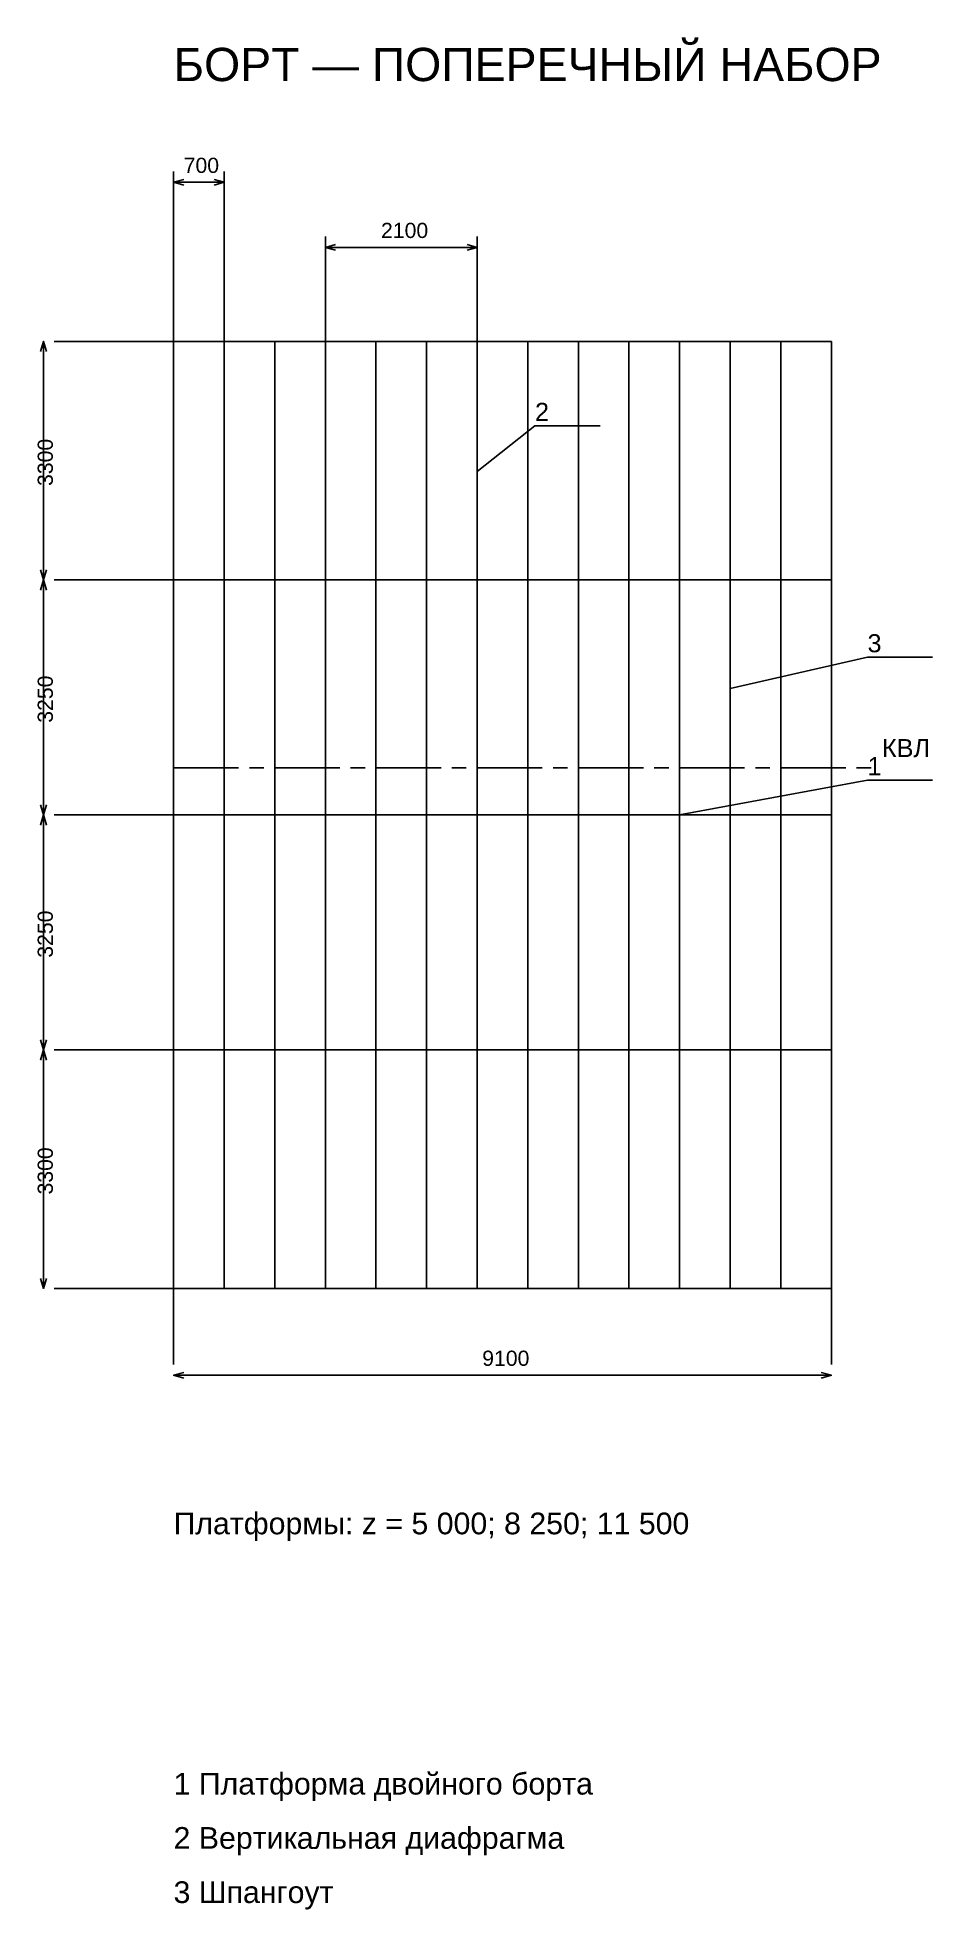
# Model space of a CAD drawing. Header units: millimetres. Extents: x -5500 to 147650, y -17240 to 192034.
# Drawn here: x 99117 to 111500, y 94110 to 120004 of the extents above; entities that cross this region are included whole.
import ezdxf

# ---------------------------------------------------------------- set-up
doc = ezdxf.new("R2010")
doc.units = ezdxf.units.MM
doc.linetypes.add('AXIS22', pattern=[1400, 900, -150, 200, -150])
for name, color, linetype in [('ARR_SIDE_CENTER', 30, 'AXIS22'), ('ARR_SIDE_DIM', 2, 'Continuous'), ('ARR_SIDE_HULL', 4, 'Continuous'), ('ARR_SIDE_MEMBER', 4, 'Continuous'), ('ARR_SIDE_SEAM', 7, 'Continuous'), ('ARR_SIDE_TEXT', 7, 'Continuous')]:
    doc.layers.add(name, color=color, linetype=linetype)
doc.styles.add('RU', font='arial.ttf')

msp = doc.modelspace()

# ---------------------------------------------------------------- texts
at = {"layer": 'ARR_SIDE_DIM', "style": 'RU'}
for s, p in [('700', (101140, 118130)), ('2100', (103870, 117230)), ('9100', (105270, 101630))]:
    msp.add_text(s, height=210, dxfattribs=at).set_placement(p)
for s, p in [('3300', (99330, 113800)), ('3250', (99330, 110525)), ('3250', (99330, 107275)), ('3300', (99330, 104000))]:
    msp.add_text(s, height=210, rotation=90, dxfattribs=at).set_placement(p)
at = {"layer": 'ARR_SIDE_TEXT', "style": 'RU'}
for s, height, p in [('БОРТ — ПОПЕРЕЧНЫЙ НАБОР', 460, (101000, 119400)), ('2', 250, (106000, 114700)), ('3', 250, (110600, 111500)), ('КВЛ', 250, (110800, 110050)), ('1', 250, (110600, 109800)), ('Платформы: z = 5 000; 8 250; 11 500', 300, (101000, 99300)), ('1 Платформа двойного борта', 300, (101000, 95700)), ('2 Вертикальная диафрагма', 300, (101000, 94950)), ('3 Шпангоут', 300, (101000, 94200))]:
    msp.add_text(s, height=height, dxfattribs=at).set_placement(p)

# ---------------------------------------------------------------- linework, layer by layer
at = {"layer": 'ARR_SIDE_CENTER'}
msp.add_line((101000, 109900), (110700, 109900), dxfattribs=at)
at = {"layer": 'ARR_SIDE_DIM'}
for p, q in [((101000, 115800), (101000, 118150)), ((101700, 115800), (101700, 118150)), ((101000, 118000), (101700, 118000)), ((103100, 115800), (103100, 117250)), ((103100, 117100), (105200, 117100)), ((105200, 115800), (105200, 117250)), ((99200, 112500), (99200, 115800)), ((101000, 115800), (99350, 115800)), ((99200, 109250), (99200, 112500)), ((101000, 112500), (99350, 112500)), ((101000, 112500), (99350, 112500)), ((99200, 106000), (99200, 109250)), ((101000, 109250), (99350, 109250)), ((101000, 109250), (99350, 109250)), ((99200, 102700), (99200, 106000)), ((101000, 106000), (99350, 106000)), ((101000, 106000), (99350, 106000)), ((101000, 102700), (99350, 102700)), ((101000, 102700), (101000, 101650)), ((110100, 102700), (110100, 101650)), ((101000, 101500), (110100, 101500))]:
    msp.add_line(p, q, dxfattribs=at)
for points in [[(101140, 118040), (101000, 118000), (101140, 117960)], [(101560, 118040), (101700, 118000), (101560, 117960)], [(103240, 117140), (103100, 117100), (103240, 117060)], [(105060, 117140), (105200, 117100), (105060, 117060)], [(99160, 115660), (99200, 115800), (99240, 115660)], [(99160, 112640), (99200, 112500), (99240, 112640)], [(99160, 112360), (99200, 112500), (99240, 112360)], [(99160, 109390), (99200, 109250), (99240, 109390)], [(99160, 109110), (99200, 109250), (99240, 109110)], [(99160, 106140), (99200, 106000), (99240, 106140)], [(99160, 105860), (99200, 106000), (99240, 105860)], [(99160, 102840), (99200, 102700), (99240, 102840)], [(101140, 101540), (101000, 101500), (101140, 101460)], [(109960, 101540), (110100, 101500), (109960, 101460)]]:
    msp.add_lwpolyline(points, dxfattribs=at)
at = {"layer": 'ARR_SIDE_HULL'}
for p, q in [((101000, 115800), (110100, 115800)), ((101000, 102700), (101000, 115800)), ((103100, 102700), (103100, 115800)), ((105200, 102700), (105200, 115800)), ((107300, 102700), (107300, 115800)), ((109400, 102700), (109400, 115800)), ((101000, 112500), (110100, 112500)), ((101000, 109250), (110100, 109250)), ((101000, 106000), (110100, 106000)), ((101000, 102700), (110100, 102700))]:
    msp.add_line(p, q, dxfattribs=at)
at = {"layer": 'ARR_SIDE_MEMBER'}
for p, q in [((101700, 102700), (101700, 115800)), ((102400, 102700), (102400, 115800)), ((103800, 102700), (103800, 115800)), ((104500, 102700), (104500, 115800)), ((105900, 102700), (105900, 115800)), ((106600, 102700), (106600, 115800)), ((108000, 102700), (108000, 115800)), ((108700, 102700), (108700, 115800)), ((110100, 102700), (110100, 115800))]:
    msp.add_line(p, q, dxfattribs=at)
at = {"layer": 'ARR_SIDE_SEAM'}
for points in [[(105200, 114000), (106000, 114630), (106900, 114630)], [(108700, 111000), (110600, 111430), (111500, 111430)], [(108000, 109250), (110600, 109730), (111500, 109730)]]:
    msp.add_lwpolyline(points, dxfattribs=at)

msp.set_redraw_order([(e.dxf.handle, doc.entitydb.next_handle()) for e in msp.query("TEXT MTEXT ATTDEF DIMENSION ARC_DIMENSION")])  # texts and dimensions are drawn at this point

doc.saveas('drawing.dxf')
